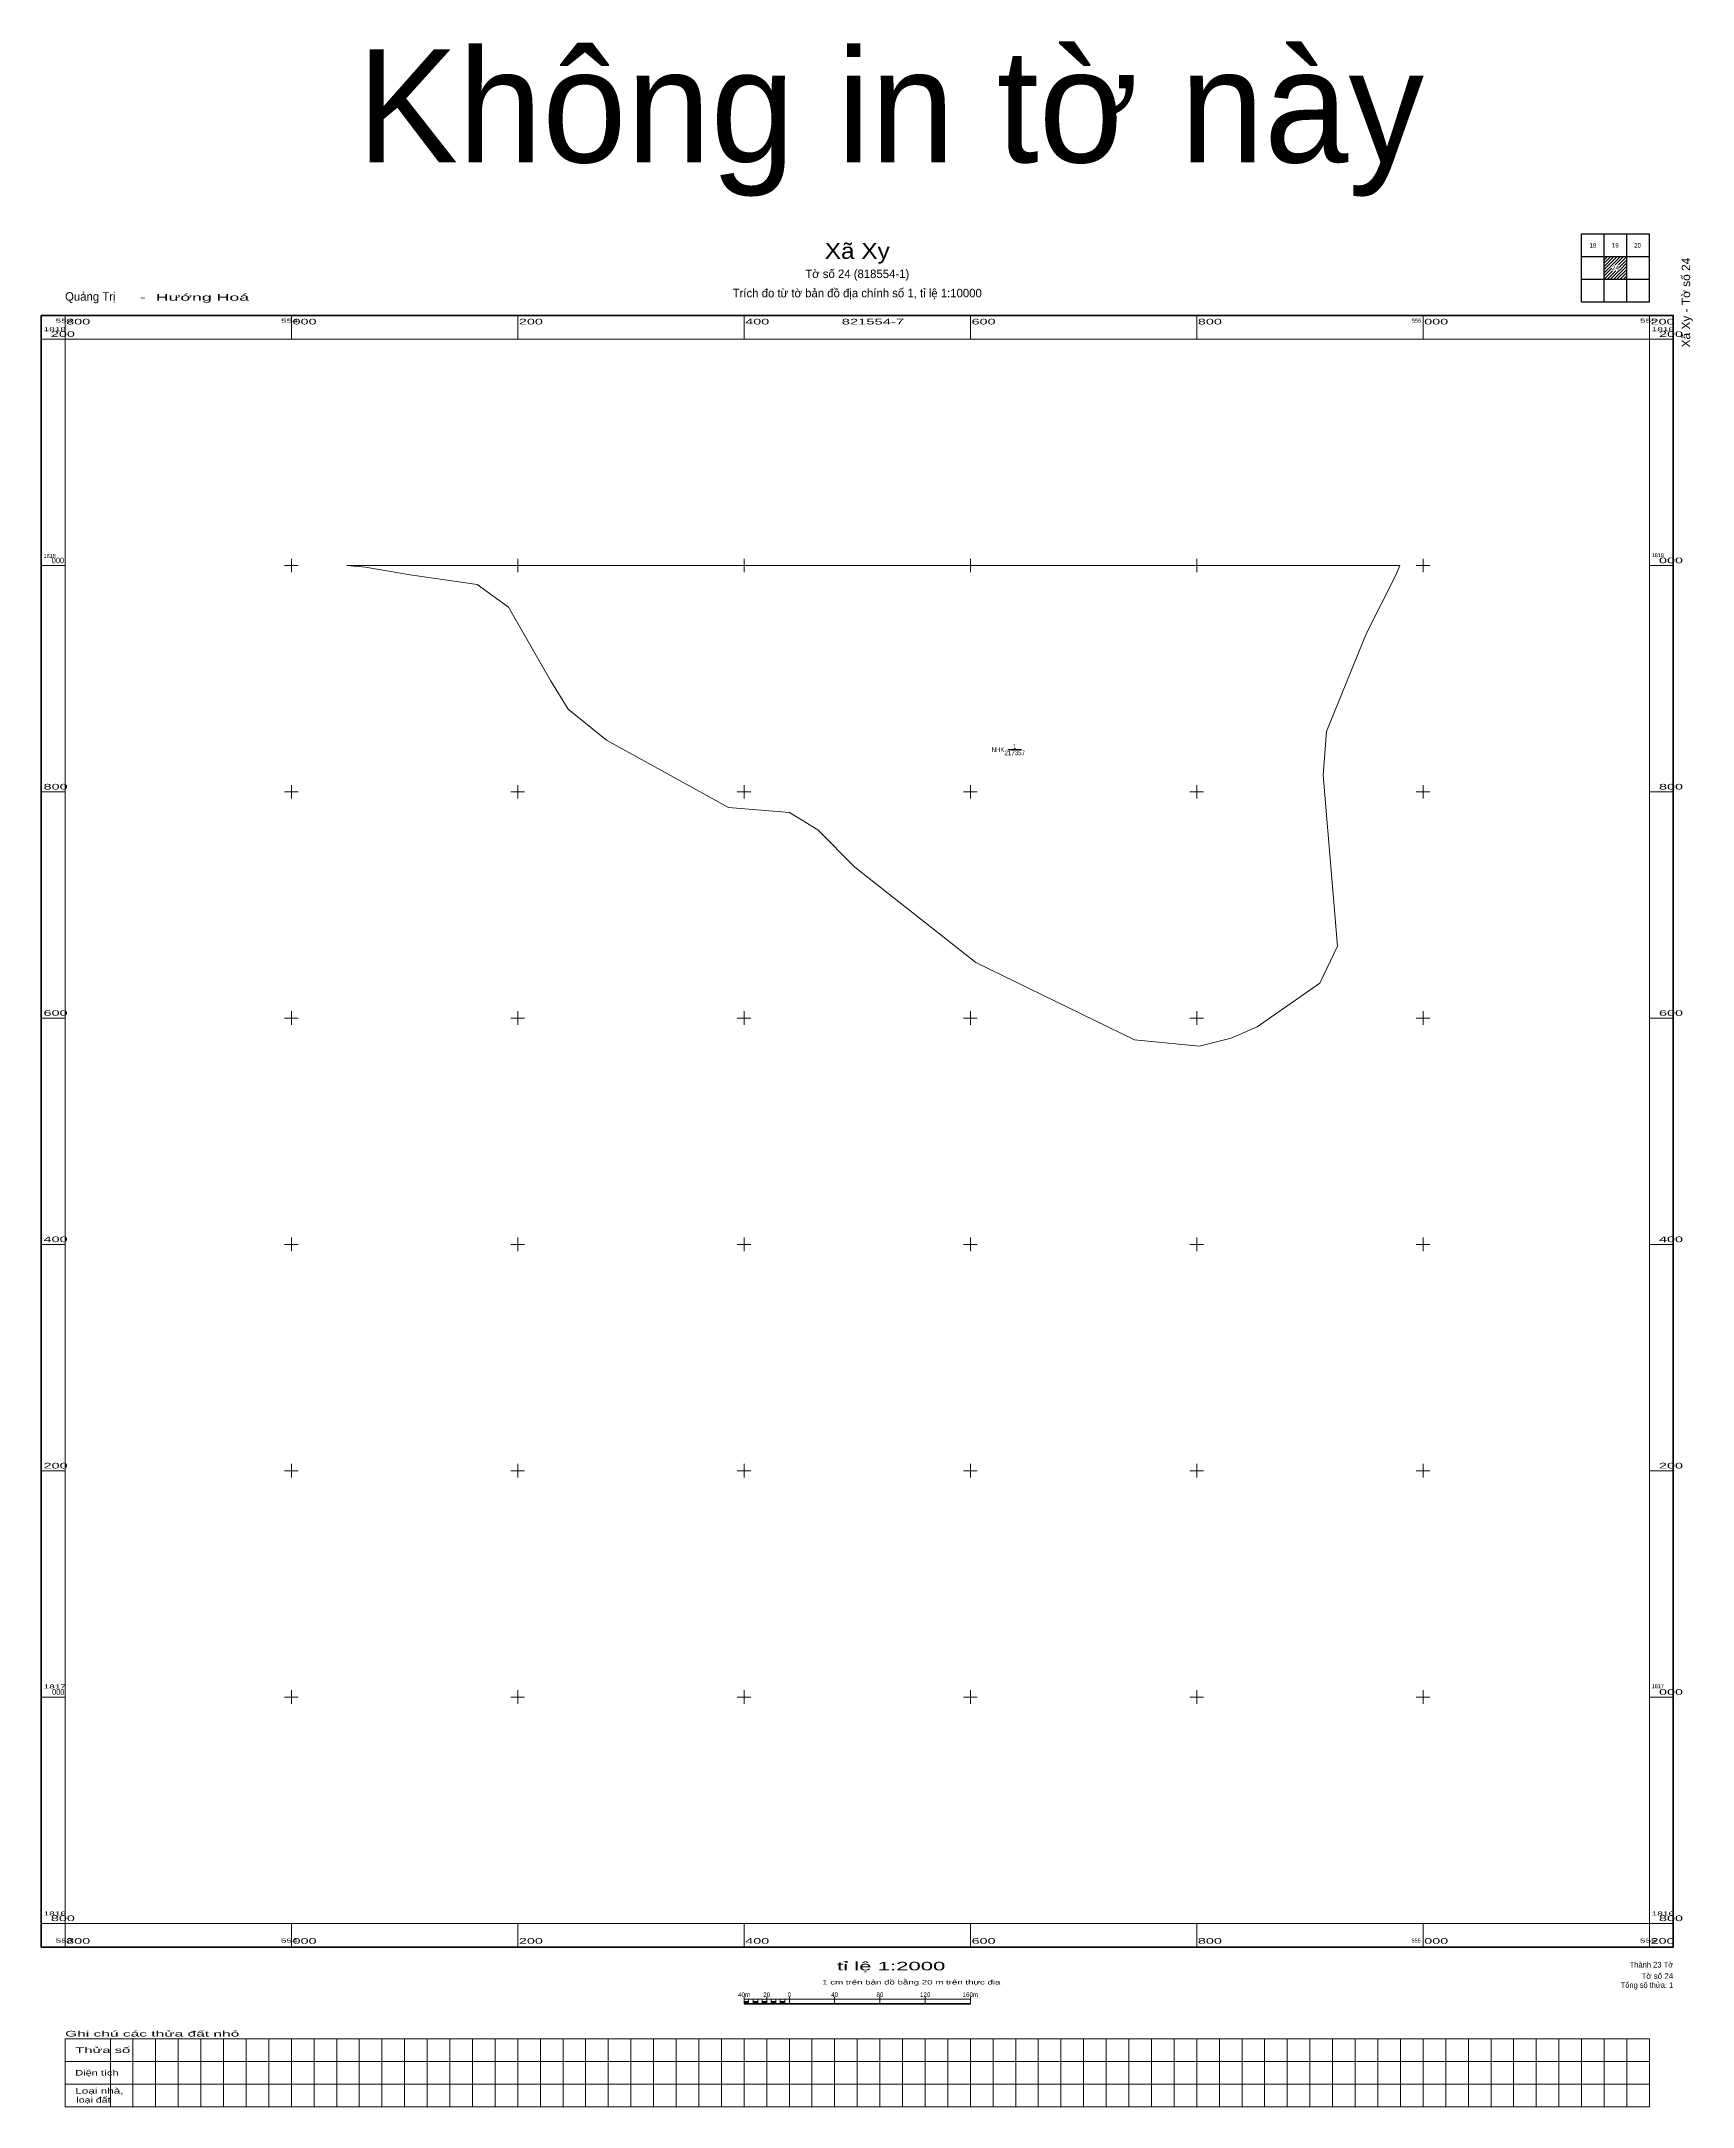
# Model space of a CAD drawing. Header units: metres. Extents: x 553779 to 555238, y 1816638 to 1818463.
import ezdxf
from ezdxf.enums import TextEntityAlignment as Align

# ---------------------------------------------------------------- set-up
doc = ezdxf.new("R2010")
doc.units = ezdxf.units.M
doc.header["$LTSCALE"] = 2
for name, color, linetype, lineweight in [('10', 7, 'Continuous', 13), ('13', 7, 'Continuous', 25), ('63', 7, 'Continuous', 13)]:
    doc.layers.add(name, color=color, linetype=linetype, lineweight=lineweight)
doc.layers.add('57', color=7, linetype='Continuous')

msp = doc.modelspace()

# ---------------------------------------------------------------- hatches: boundary and pattern name
at = {"layer": '63'}
for points in [[(554400, 1816729), (554400, 1816731), (554404, 1816731), (554404, 1816729)], [(554408, 1816729), (554408, 1816731), (554412, 1816731), (554412, 1816729)], [(554416, 1816729), (554416, 1816731), (554420, 1816731), (554420, 1816729)], [(554424, 1816729), (554424, 1816731), (554428, 1816731), (554428, 1816729)], [(554432, 1816729), (554432, 1816731), (554436, 1816731), (554436, 1816729)]]:
    msp.add_hatch(color=256, dxfattribs=at).paths.add_polyline_path(points)

# ---------------------------------------------------------------- linework, layer by layer
at = {"layer": '10'}
msp.add_lwpolyline([(554048.91, 1818000), (554979.44, 1818000), (554975.77, 1817991.42), (554950.13, 1817940.11), (554914.53, 1817853.17), (554911.68, 1817814.69), (554924.5, 1817663.61), (554908.83, 1817630.83), (554853.29, 1817592.35), (554830.51, 1817582.37), (554802.03, 1817575.25), (554745.06, 1817580.95), (554604.9, 1817649.09), (554497.86, 1817733.39), (554465.27, 1817766.46), (554440, 1817781.85), (554386.16, 1817786.25), (554278.49, 1817845.63), (554244.43, 1817873.12), (554229.05, 1817898.41), (554191.69, 1817963.28), (554164.22, 1817983.08), (554104.89, 1817991.87), (554065.34, 1817998.47)], close=True, dxfattribs=at)
at = {"layer": '13'}
msp.add_line((554633.06, 1817837.25), (554645.25, 1817837.25), dxfattribs=at)
at = {"layer": '63', "lineweight": 25}
for p, q in [((555140, 1818293), (555200, 1818293)), ((555140, 1818233), (555140, 1818293)), ((555160, 1818233), (555160, 1818293)), ((555180, 1818233), (555180, 1818293)), ((555140, 1818273), (555200, 1818273)), ((555140, 1818253), (555200, 1818253))]:
    msp.add_line(p, q, dxfattribs=at)
at = {"layer": '63'}
for p, q in [((555160, 1818272.8), (555160.2, 1818273)), ((555160, 1818269.96), (555163.04, 1818273)), ((555160, 1818267.16), (555165.84, 1818273)), ((555160, 1818264.32), (555168.68, 1818273)), ((555160, 1818261.48), (555171.52, 1818273)), ((555160, 1818258.64), (555166.88, 1818265.52)), ((555167, 1818265.68), (555174.36, 1818273)), ((555168.48, 1818253), (555180, 1818264.52)), ((555169.8, 1818265.68), (555177.16, 1818273)), ((555172.64, 1818265.68), (555180, 1818273)), ((555173.12, 1818263.32), (555180, 1818270.16)), ((555173.12, 1818260.52), (555180, 1818267.36)), ((555160, 1818255.84), (555166.88, 1818262.72)), ((555160, 1818253), (555167.36, 1818260.36)), ((555162.84, 1818253), (555170.2, 1818260.36)), ((555165.64, 1818253), (555173, 1818260.36)), ((555171.32, 1818253), (555180, 1818261.68)), ((555174.16, 1818253), (555180, 1818258.84)), ((555176.96, 1818253), (555180, 1818256.04)), ((555179.8, 1818253), (555180, 1818253.2)), ((553800, 1818200), (553800, 1818221)), ((554000, 1818200), (554000, 1818221)), ((554200, 1818200), (554200, 1818221)), ((554400, 1818200), (554400, 1818221)), ((554600, 1818200), (554600, 1818221)), ((554800, 1818200), (554800, 1818221)), ((555000, 1818200), (555000, 1818221)), ((555200, 1818200), (555200, 1818221)), ((553800, 1818200), (553779, 1818200)), ((555200, 1818200), (555221, 1818200)), ((553800, 1818000), (553779, 1818000)), ((553994, 1818000), (554006, 1818000)), ((554000, 1817994), (554000, 1818006)), ((554194, 1818000), (554206, 1818000)), ((554200, 1817994), (554200, 1818006)), ((554394, 1818000), (554406, 1818000)), ((554400, 1817994), (554400, 1818006)), ((554594, 1818000), (554606, 1818000)), ((554600, 1817994), (554600, 1818006)), ((554794, 1818000), (554806, 1818000)), ((554800, 1817994), (554800, 1818006)), ((554994, 1818000), (555006, 1818000)), ((555000, 1817994), (555000, 1818006)), ((555200, 1818000), (555221, 1818000)), ((553800, 1817800), (553779, 1817800)), ((553994, 1817800), (554006, 1817800)), ((554000, 1817794), (554000, 1817806)), ((554194, 1817800), (554206, 1817800)), ((554200, 1817794), (554200, 1817806)), ((554394, 1817800), (554406, 1817800)), ((554400, 1817794), (554400, 1817806)), ((554594, 1817800), (554606, 1817800)), ((554600, 1817794), (554600, 1817806)), ((554794, 1817800), (554806, 1817800)), ((554800, 1817794), (554800, 1817806)), ((554994, 1817800), (555006, 1817800)), ((555000, 1817794), (555000, 1817806)), ((555200, 1817800), (555221, 1817800)), ((553800, 1817600), (553779, 1817600)), ((553994, 1817600), (554006, 1817600)), ((554000, 1817594), (554000, 1817606)), ((554194, 1817600), (554206, 1817600)), ((554200, 1817594), (554200, 1817606)), ((554394, 1817600), (554406, 1817600)), ((554400, 1817594), (554400, 1817606)), ((554594, 1817600), (554606, 1817600)), ((554600, 1817594), (554600, 1817606)), ((554794, 1817600), (554806, 1817600)), ((554800, 1817594), (554800, 1817606)), ((554994, 1817600), (555006, 1817600)), ((555000, 1817594), (555000, 1817606)), ((555200, 1817600), (555221, 1817600)), ((554000, 1817394), (554000, 1817406)), ((554200, 1817394), (554200, 1817406)), ((554400, 1817394), (554400, 1817406)), ((554600, 1817394), (554600, 1817406)), ((554800, 1817394), (554800, 1817406)), ((555000, 1817394), (555000, 1817406)), ((553800, 1817400), (553779, 1817400)), ((553994, 1817400), (554006, 1817400)), ((554194, 1817400), (554206, 1817400)), ((554394, 1817400), (554406, 1817400)), ((554594, 1817400), (554606, 1817400)), ((554794, 1817400), (554806, 1817400)), ((554994, 1817400), (555006, 1817400)), ((555200, 1817400), (555221, 1817400)), ((554000, 1817194), (554000, 1817206)), ((554200, 1817194), (554200, 1817206)), ((554400, 1817194), (554400, 1817206)), ((554600, 1817194), (554600, 1817206)), ((554800, 1817194), (554800, 1817206)), ((555000, 1817194), (555000, 1817206)), ((553800, 1817200), (553779, 1817200)), ((553994, 1817200), (554006, 1817200)), ((554194, 1817200), (554206, 1817200)), ((554394, 1817200), (554406, 1817200)), ((554594, 1817200), (554606, 1817200)), ((554794, 1817200), (554806, 1817200)), ((554994, 1817200), (555006, 1817200)), ((555200, 1817200), (555221, 1817200)), ((554000, 1816994), (554000, 1817006)), ((554200, 1816994), (554200, 1817006)), ((554400, 1816994), (554400, 1817006)), ((554600, 1816994), (554600, 1817006)), ((554800, 1816994), (554800, 1817006)), ((555000, 1816994), (555000, 1817006)), ((553800, 1817000), (553779, 1817000)), ((553994, 1817000), (554006, 1817000)), ((554194, 1817000), (554206, 1817000)), ((554394, 1817000), (554406, 1817000)), ((554594, 1817000), (554606, 1817000)), ((554794, 1817000), (554806, 1817000)), ((554994, 1817000), (555006, 1817000)), ((555200, 1817000), (555221, 1817000)), ((553800, 1816800), (553779, 1816800)), ((553800, 1816800), (553800, 1816779)), ((554000, 1816800), (554000, 1816779)), ((554200, 1816800), (554200, 1816779)), ((554400, 1816800), (554400, 1816779)), ((554600, 1816800), (554600, 1816779)), ((554800, 1816800), (554800, 1816779)), ((555000, 1816800), (555000, 1816779)), ((555200, 1816800), (555200, 1816779)), ((555200, 1816800), (555221, 1816800)), ((554400, 1816729), (554400, 1816735)), ((554400, 1816733), (554600, 1816733)), ((554404, 1816729), (554404, 1816733)), ((554408, 1816729), (554408, 1816733)), ((554412, 1816729), (554412, 1816733)), ((554416, 1816729), (554416, 1816733)), ((554420, 1816729), (554420, 1816735)), ((554420, 1816729), (554420, 1816733)), ((554424, 1816729), (554424, 1816733)), ((554428, 1816729), (554428, 1816733)), ((554432, 1816729), (554432, 1816733)), ((554436, 1816729), (554436, 1816733)), ((554440, 1816729), (554440, 1816735)), ((554480, 1816729), (554480, 1816735)), ((554520, 1816729), (554520, 1816735)), ((554560, 1816729), (554560, 1816735)), ((554600, 1816729), (554600, 1816735)), ((553840, 1816698), (553840, 1816638)), ((553860, 1816698), (553860, 1816638)), ((553880, 1816698), (553880, 1816638)), ((553900, 1816698), (553900, 1816638)), ((553920, 1816698), (553920, 1816638)), ((553940, 1816698), (553940, 1816638)), ((553960, 1816698), (553960, 1816638)), ((553980, 1816698), (553980, 1816638)), ((554000, 1816698), (554000, 1816638)), ((554020, 1816698), (554020, 1816638)), ((554040, 1816698), (554040, 1816638)), ((554060, 1816698), (554060, 1816638)), ((554080, 1816698), (554080, 1816638)), ((554100, 1816698), (554100, 1816638)), ((554120, 1816698), (554120, 1816638)), ((554140, 1816698), (554140, 1816638)), ((554160, 1816698), (554160, 1816638)), ((554180, 1816698), (554180, 1816638)), ((554200, 1816698), (554200, 1816638)), ((554220, 1816698), (554220, 1816638)), ((554240, 1816698), (554240, 1816638)), ((554260, 1816698), (554260, 1816638)), ((554280, 1816698), (554280, 1816638)), ((554300, 1816698), (554300, 1816638)), ((554320, 1816698), (554320, 1816638)), ((554340, 1816698), (554340, 1816638)), ((554360, 1816698), (554360, 1816638)), ((554380, 1816698), (554380, 1816638)), ((554400, 1816698), (554400, 1816638)), ((554420, 1816698), (554420, 1816638)), ((554440, 1816698), (554440, 1816638)), ((554460, 1816698), (554460, 1816638)), ((554480, 1816698), (554480, 1816638)), ((554500, 1816698), (554500, 1816638)), ((554520, 1816698), (554520, 1816638)), ((554540, 1816698), (554540, 1816638)), ((554560, 1816698), (554560, 1816638)), ((554580, 1816698), (554580, 1816638)), ((554600, 1816698), (554600, 1816638)), ((554620, 1816698), (554620, 1816638)), ((554640, 1816698), (554640, 1816638)), ((554660, 1816698), (554660, 1816638)), ((554680, 1816698), (554680, 1816638)), ((554700, 1816698), (554700, 1816638)), ((554720, 1816698), (554720, 1816638)), ((554740, 1816698), (554740, 1816638)), ((554760, 1816698), (554760, 1816638)), ((554780, 1816698), (554780, 1816638)), ((554800, 1816698), (554800, 1816638)), ((554820, 1816698), (554820, 1816638)), ((554840, 1816698), (554840, 1816638)), ((554860, 1816698), (554860, 1816638)), ((554880, 1816698), (554880, 1816638)), ((554900, 1816698), (554900, 1816638)), ((554920, 1816698), (554920, 1816638)), ((554940, 1816698), (554940, 1816638)), ((554960, 1816698), (554960, 1816638)), ((554980, 1816698), (554980, 1816638)), ((555000, 1816698), (555000, 1816638)), ((555020, 1816698), (555020, 1816638)), ((555040, 1816698), (555040, 1816638)), ((555060, 1816698), (555060, 1816638)), ((555080, 1816698), (555080, 1816638)), ((555100, 1816698), (555100, 1816638)), ((555120, 1816698), (555120, 1816638)), ((555140, 1816698), (555140, 1816638)), ((555160, 1816698), (555160, 1816638)), ((555180, 1816698), (555180, 1816638)), ((553800, 1816678), (555200, 1816678)), ((553800, 1816658), (555200, 1816658))]:
    msp.add_line(p, q, dxfattribs=at)
at = {"layer": '63', "lineweight": 53}
msp.add_line((554400, 1816729), (554600, 1816729), dxfattribs=at)
at = {"layer": '63', "lineweight": 25}
msp.add_lwpolyline([(555140, 1818233), (555200, 1818233), (555200, 1818293)], dxfattribs=at)
at = {"layer": '63', "lineweight": 158}
msp.add_lwpolyline([(553779, 1818221), (555221, 1818221), (555221, 1816779), (553779, 1816779)], close=True, dxfattribs=at)
at = {"layer": '63'}
for points in [[(553800, 1818200), (555200, 1818200), (555200, 1816800), (553800, 1816800)], [(554400, 1816729), (554400, 1816731), (554404, 1816731), (554404, 1816729)], [(554408, 1816729), (554408, 1816731), (554412, 1816731), (554412, 1816729)], [(554416, 1816729), (554416, 1816731), (554420, 1816731), (554420, 1816729)], [(554424, 1816729), (554424, 1816731), (554428, 1816731), (554428, 1816729)], [(554432, 1816729), (554432, 1816731), (554436, 1816731), (554436, 1816729)], [(553800, 1816698), (555200, 1816698), (555200, 1816638), (553800, 1816638)]]:
    msp.add_lwpolyline(points, close=True, dxfattribs=at)

# ---------------------------------------------------------------- texts
at = {"layer": '13', "width": 0.8}
msp.add_text('NHK ', height=4, dxfattribs=at).set_placement((554631.54, 1817835.25), align=Align.RIGHT)
at = {"layer": '13'}
for s, width, p in [('217357', 0.85, (554639.16, 1817832.36)), ('1', 0.7, (554639.16, 1817838.14))]:
    msp.add_text(s, height=4, dxfattribs=dict(at, width=width)).set_placement(p, align=Align.CENTER)
at = {"layer": '57'}
msp.add_text('Không in tờ này', height=100, dxfattribs=at).set_placement((554529.5, 1818356.21), align=Align.CENTER)
at = {"layer": '63'}
for s, height, width, p in [('Xã Xy', 14, 1.15, (554500, 1818271)), ('18', 4, 0.95, (555150.04, 1818280.92)), ('19', 4, 0.95, (555169.82, 1818281.02)), ('20', 4, 0.95, (555189.58, 1818280.92)), ('24', 4, 0.95, (555170.01, 1818261)), ('821554-7', 5, 1.95, (554513.81, 1818213)), ('1 cm trên bản đồ bằng 20 m trên thực địa', 4, 1.6, (554547.75, 1816746)), ('tỉ lệ 1:2000', 7.5, 1.95, (554530.01, 1816758.5)), ('40m', 4, 0.95, (554400, 1816735)), ('20', 4, 0.95, (554420, 1816735)), ('0', 4, 0.9, (554440, 1816735)), ('40', 4, 0.95, (554480, 1816735)), ('80', 4, 0.95, (554520, 1816735)), ('120', 4, 0.95, (554559.99, 1816735)), ('160m', 4, 0.95, (554600.01, 1816735))]:
    msp.add_text(s, height=height, dxfattribs=dict(at, width=width)).set_placement(p, align=Align.CENTER)
at = {"layer": '63', "width": 1.05}
msp.add_text('Xã Xy - Tờ số 24', height=7.48, rotation=89.999, dxfattribs=at).set_placement((555235.96, 1818192.72))
at = {"layer": '63'}
for s, p in [('Tờ số 24 (818554-1)', (554500.01, 1818254)), ('Trích đo từ tờ bản đồ địa chính số 1, tỉ lệ 1:10000', (554500, 1818237))]:
    msp.add_text(s, height=7.5, dxfattribs=at).set_placement(p, align=Align.CENTER)
msp.add_text('Quảng Trị', height=7.5, dxfattribs=at).set_placement((553800, 1818234))
for s, height, width, p in [('  -  Hướng Hoá', 6, 1.95, (553857.53, 1818234)), ('1818', 3.5, 1.9, (553781, 1818207)), ('800', 5, 1.9, (553801, 1818213)), ('000', 5, 1.9, (554001, 1818213)), ('200', 5, 1.9, (554201, 1818213)), ('400', 5, 1.9, (554401, 1818213)), ('600', 5, 1.9, (554601, 1818213)), ('800', 5, 1.9, (554801, 1818213)), ('000', 5, 1.9, (555001, 1818213)), ('200', 5, 1.9, (555201, 1818213)), ('1818', 3.5, 1.9, (555202, 1818207)), ('1818', 3.5, 0.95, (553781, 1818006.73)), ('1818', 3.5, 0.95, (555202, 1818007.36)), ('000', 5, 0.95, (553788.19, 1818002)), ('800', 5, 1.9, (553781, 1817802)), ('600', 5, 1.9, (553781, 1817602)), ('400', 5, 1.9, (553781, 1817402)), ('200', 5, 1.9, (553781, 1817202)), ('1817', 3.5, 1.9, (553781, 1817007.61)), ('000', 5, 0.95, (553788.51, 1817002)), ('1817', 3.5, 0.95, (555202, 1817007.85)), ('1816', 3.5, 1.9, (553781, 1816807)), ('1816', 3.5, 1.9, (555202, 1816807)), ('800', 5, 1.9, (553801, 1816782)), ('000', 5, 1.9, (554001, 1816782)), ('200', 5, 1.9, (554201, 1816782)), ('400', 5, 1.9, (554401, 1816782)), ('600', 5, 1.9, (554601, 1816782)), ('800', 5, 1.9, (554801, 1816782)), ('000', 5, 1.9, (555001, 1816782)), ('200', 5, 1.9, (555201, 1816782)), ('Ghi chú các thửa đất nhỏ', 5, 2.05, (553800, 1816700)), ('Thửa số', 5, 1.95, (553809, 1816685.5)), ('Diện tích', 5, 1.45, (553809, 1816665.5)), ('Loại nhà,', 5, 1.55, (553809, 1816649.5)), ('loại đất', 5, 1.4, (553810, 1816641.5))]:
    msp.add_text(s, height=height, dxfattribs=dict(at, width=width)).set_placement(p)
for s, height, width, p in [('553', 3.5, 1.9, (553806.45, 1818214.5)), ('554', 3.5, 1.9, (554005.69, 1818214.5)), ('555', 3.5, 0.95, (554998.29, 1818214.5)), ('555', 3.5, 1.9, (555206.45, 1818214.5)), ('200', 5, 1.9, (553808.64, 1818202)), ('200', 5, 1.9, (555229.64, 1818202)), ('000', 5, 1.9, (555229.64, 1818002)), ('800', 5, 1.9, (555229.64, 1817802)), ('600', 5, 1.9, (555229.64, 1817602)), ('400', 5, 1.9, (555229.64, 1817402)), ('200', 5, 1.9, (555229.64, 1817202)), ('000', 5, 1.9, (555229.64, 1817002)), ('800', 5, 1.9, (553808.64, 1816802)), ('800', 5, 1.9, (555229.64, 1816802)), ('553', 3.5, 1.9, (553806.45, 1816783)), ('554', 3.5, 1.9, (554005.51, 1816783)), ('555', 3.5, 0.95, (554997.9, 1816783)), ('555', 3.5, 1.9, (555206.45, 1816783)), ('Tờ số 24', 5, 1.05, (555221, 1816751)), ('Tổng số thửa: 1', 5, 0.95, (555221, 1816743))]:
    msp.add_text(s, height=height, dxfattribs=dict(at, width=width)).set_placement(p, align=Align.RIGHT)
msp.add_text('Thành 23 Tờ', height=5, dxfattribs=at).set_placement((555221, 1816761), align=Align.RIGHT)

doc.saveas('drawing.dxf')
